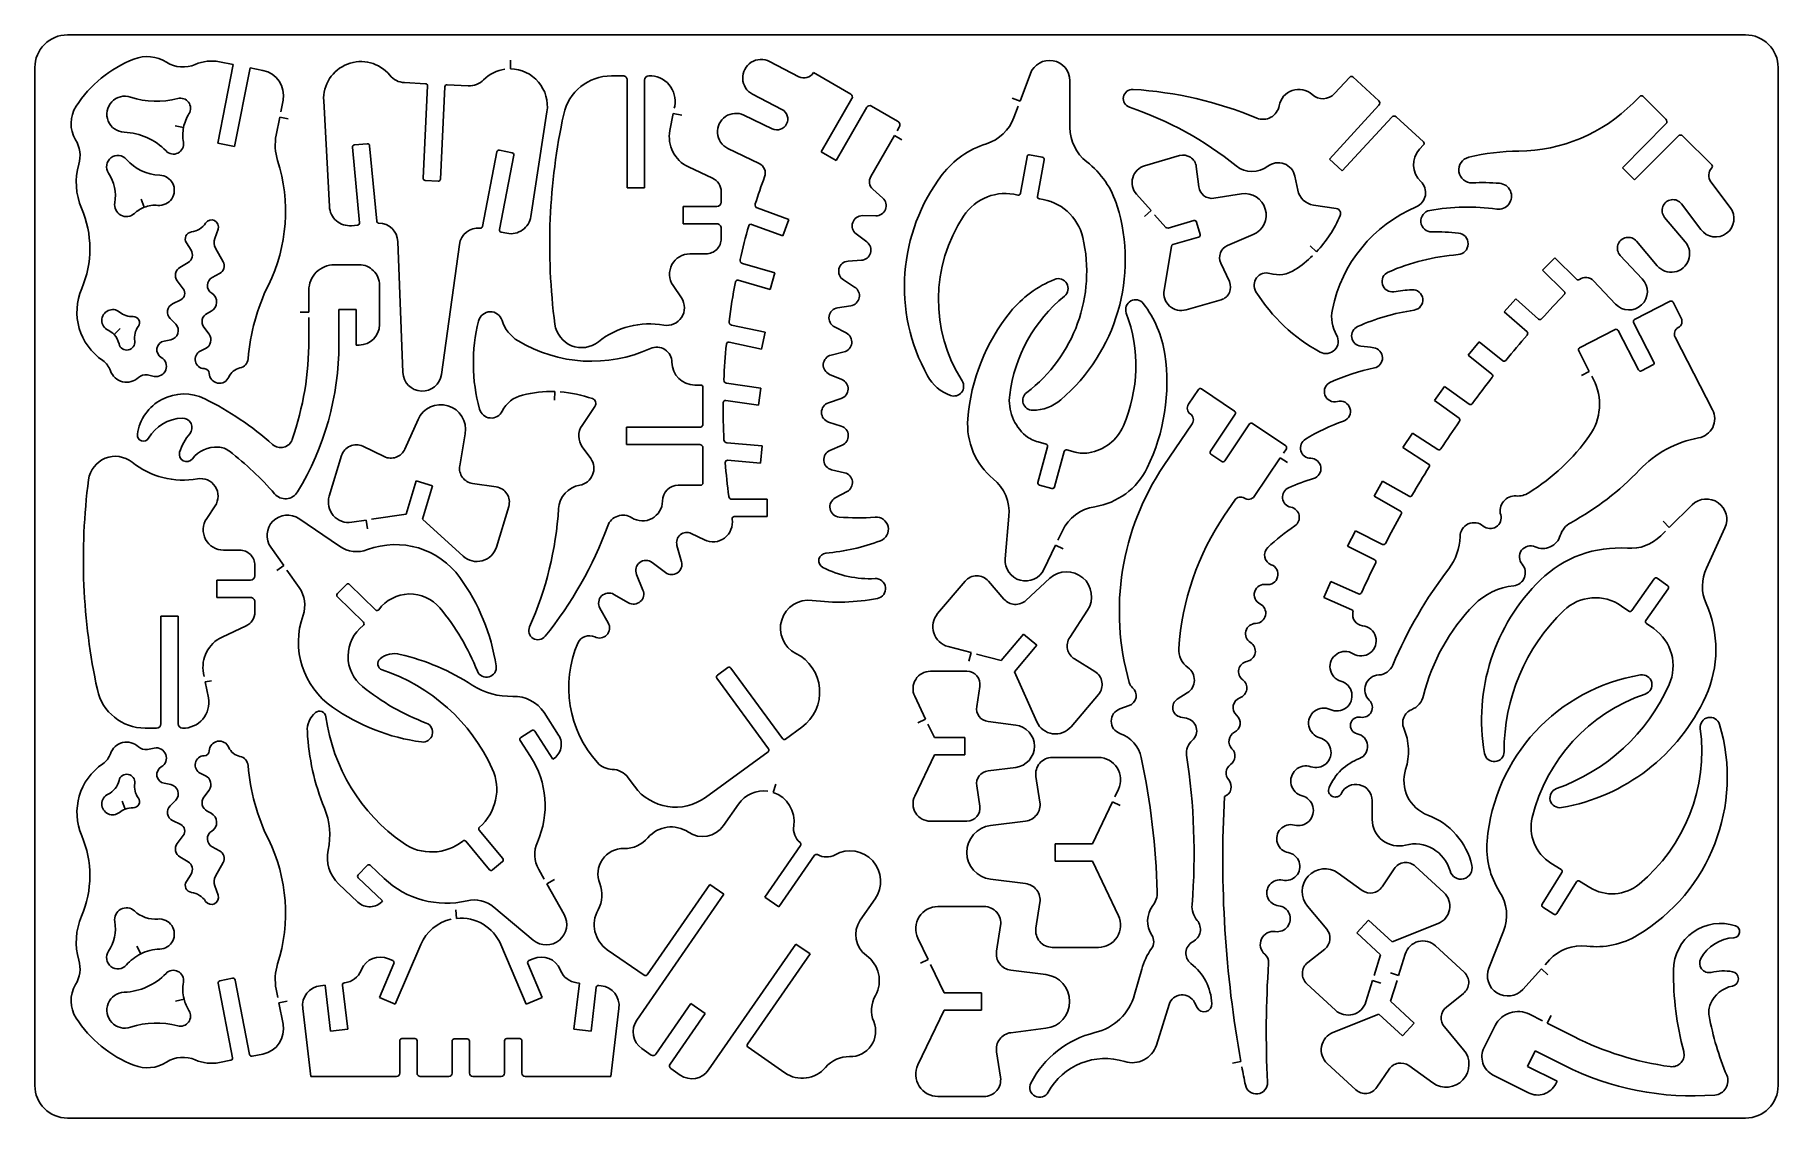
# Model space of a CAD drawing. Extents: x 0 to 25.2, y 0 to 15.6.
import ezdxf

# ---------------------------------------------------------------- set-up
doc = ezdxf.new("R2010")
doc.units = 0
doc.layers.get('0').update_dxf_attribs({"color": 1, "linetype": 'CONTINUOUS'})
doc.layers.add('100', color=11, linetype='CONTINUOUS')

msp = doc.modelspace()

# ---------------------------------------------------------------- linework, layer by layer
at = {"color": 1, "linetype": 'CONTINUOUS'}
for p, q in [((24.71752, 15.644), (0.46932, 15.644)), ((0, 15.17468), (0, 0.46932)), ((2.863634, 15.216293), (2.641177, 14.080069)), ((2.665581, 15.25509), (2.863634, 15.216293)), ((2.886631, 14.032042), (3.108932, 15.168266)), ((3.108932, 15.168266), (3.294939, 15.131815)), ((6.871314, 15.27793), (6.870219, 15.152778)), ((10.615706, 15.259158), (11.039501, 15.038577)), ((25.18684, 0.46932), (25.18684, 15.17468)), ((5.341018, 14.9541), (5.645294, 14.939238)), ((5.674861, 14.906385), (5.609469, 13.573047)), ((5.859304, 13.560845), (5.924696, 14.894183)), ((5.957548, 14.923907), (6.261667, 14.908888)), ((8.330274, 15.052813), (8.496882, 15.052813)), ((8.559458, 14.990237), (8.559458, 13.434441)), ((8.809449, 13.434441), (8.809449, 14.990081)), ((11.24741, 15.099119), (11.788067, 14.787647)), ((14.234945, 14.687213), (14.383876, 15.08504)), ((14.953317, 14.982415), (14.954569, 14.304561)), ((18.778432, 14.795626), (18.998543, 15.035136)), ((19.042815, 15.037013), (19.416863, 14.693001)), ((3.585135, 14.700197), (3.55244, 14.53265)), ((4.255012, 13.165678), (4.172724, 14.690185)), ((9.243883, 14.614938), (9.238095, 14.584901)), ((10.793891, 14.566754), (10.370095, 14.787491)), ((11.805275, 14.723507), (11.361299, 13.952884)), ((12.086085, 14.616033), (12.465609, 14.39733)), ((14.117771, 14.731173), (14.234945, 14.687213)), ((14.146243, 14.45005), (14.207568, 14.613999)), ((19.419679, 14.626671), (18.703966, 13.848382)), ((23.090231, 14.659054), (23.187224, 14.755421)), ((23.23134, 14.756672), (23.564401, 14.425958)), ((3.537421, 14.455838), (3.486422, 14.195678)), ((3.660227, 14.431746), (3.537421, 14.455838)), ((7.398517, 14.531868), (7.167299, 13.022691)), ((9.223233, 14.508089), (9.175362, 14.261696)), ((9.346038, 14.484154), (9.223233, 14.508089)), ((10.243065, 14.484623), (10.653877, 14.287039)), ((11.577968, 13.828044), (12.021945, 14.598668)), ((18.888253, 13.678957), (19.603966, 14.457246)), ((19.670296, 14.460062), (20.062648, 14.099311)), ((23.566122, 14.357281), (22.939579, 13.723699)), ((2.026211, 14.332563), (2.14886, 14.308159)), ((12.419459, 14.191767), (12.077324, 13.598078)), ((12.527872, 14.129348), (12.419459, 14.191767)), ((12.488605, 14.311757), (12.458569, 14.259662)), ((23.113697, 13.55052), (23.742117, 14.183163)), ((23.808604, 14.18332), (24.227081, 13.767659)), ((2.641177, 14.080069), (2.886631, 14.032042)), ((4.587603, 14.020466), (4.689915, 12.930705)), ((4.802395, 14.072091), (4.615762, 14.05457)), ((4.938967, 12.952763), (4.836499, 14.043932)), ((6.674669, 13.953666), (6.465665, 12.877828)), ((6.895406, 13.942715), (6.711276, 13.978383)), ((6.711432, 12.831365), (6.920123, 13.905952)), ((10.464115, 13.787996), (10.012473, 14.005291)), ((11.361299, 13.952884), (11.577968, 13.828044)), ((14.334597, 13.884832), (14.239325, 13.356065)), ((14.555647, 13.876697), (14.370891, 13.910019)), ((16.034161, 13.754048), (16.540088, 13.899694)), ((20.064525, 14.055039), (20.006329, 13.991681)), ((9.441936, 13.738561), (9.78892, 13.576802)), ((14.485718, 13.311636), (14.58099, 13.840403)), ((16.780224, 13.74169), (16.817456, 13.448677)), ((18.247005, 13.399712), (18.205079, 13.602458)), ((18.703966, 13.848382), (18.888253, 13.678957)), ((22.939579, 13.723699), (23.113697, 13.55052)), ((5.639193, 13.540351), (5.826451, 13.531121)), ((8.559458, 13.434441), (8.809449, 13.434441)), ((9.916419, 13.376872), (9.916419, 13.227471)), ((12.106735, 13.415043), (12.249878, 13.287075)), ((24.216286, 13.522361), (24.494906, 13.152067)), ((1.534051, 13.270805), (1.579418, 13.154101)), ((9.853843, 13.164895), (9.364811, 13.164895)), ((9.364811, 13.164895), (9.364811, 12.914904)), ((10.892604, 12.977167), (10.43752, 13.143932)), ((16.126774, 13.105448), (15.915267, 13.344019)), ((16.033223, 13.022378), (16.126774, 13.105448)), ((17.034595, 13.285511), (17.433048, 13.348243)), ((18.801898, 13.137831), (18.471966, 13.186953)), ((24.069858, 12.832304), (23.791239, 13.202597)), ((4.661756, 12.896601), (4.576339, 12.888622)), ((9.364811, 12.914904), (9.853843, 12.914904)), ((9.916419, 12.852328), (9.916419, 12.702928)), ((10.354764, 12.907864), (10.806562, 12.742351)), ((10.806562, 12.742351), (10.892604, 12.977167)), ((12.1496, 13.030357), (11.957648, 13.033173)), ((16.340784, 12.864374), (16.178712, 13.04694)), ((16.745025, 12.962149), (16.372854, 12.854988)), ((16.835603, 12.760341), (16.783665, 12.940717)), ((23.546723, 13.007673), (23.845523, 12.653337)), ((2.189065, 12.640665), (2.256647, 12.533034)), ((2.599251, 12.702302), (2.647121, 12.83731)), ((5.318021, 10.767452), (5.243712, 12.661471)), ((6.134012, 12.617825), (5.874478, 10.740075)), ((6.820471, 12.778332), (6.73615, 12.794758)), ((11.866913, 12.768633), (12.020224, 12.653024)), ((16.442, 12.614539), (16.814171, 12.721544)), ((17.602159, 12.760341), (17.231553, 12.601711)), ((18.424252, 12.596549), (18.515143, 12.510507)), ((23.438936, 12.310576), (23.140135, 12.664757)), ((2.21347, 12.355631), (2.095827, 12.286328)), ((2.720492, 12.367834), (2.610671, 12.564635)), ((9.695838, 12.482191), (9.46462, 12.482191)), ((10.692048, 12.205136), (10.221633, 12.342177)), ((11.941847, 12.388796), (11.750208, 12.375656)), ((16.314502, 11.957022), (16.419786, 12.589509)), ((17.134247, 12.347966), (17.258461, 12.08014)), ((21.960109, 12.423995), (21.784426, 12.245654)), ((22.27424, 12.114088), (21.960109, 12.423995)), ((22.906727, 12.456535), (23.22477, 12.119407)), ((2.05703, 12.092968), (2.144636, 11.975638)), ((2.562174, 12.140057), (2.669492, 12.196532)), ((4.326661, 12.324187), (4.684283, 12.324187)), ((10.160778, 12.099382), (10.62212, 11.965001)), ((10.62212, 11.965001), (10.692048, 12.205136)), ((11.682001, 12.104389), (11.844385, 12.002077)), ((21.784426, 12.245654), (22.096837, 11.937624)), ((22.837893, 11.754432), (22.519851, 12.09156)), ((3.958871, 11.64117), (3.958871, 11.956396)), ((4.978547, 12.029923), (4.978547, 11.459074)), ((9.220574, 12.023509), (9.341345, 11.844542)), ((2.107403, 11.818573), (1.990073, 11.759908)), ((2.488335, 11.622397), (2.545592, 11.652433)), ((3.833719, 11.64117), (3.958871, 11.64117)), ((4.643296, 11.67981), (4.393148, 11.67981)), ((4.393148, 11.67981), (4.393148, 11.181236)), ((4.643296, 11.164966), (4.643296, 11.67981)), ((11.78838, 11.732218), (11.598618, 11.70312)), ((17.139097, 11.818573), (16.63317, 11.672927)), ((21.397237, 11.832339), (21.230942, 11.645237)), ((21.230942, 11.645237), (21.55884, 11.353633)), ((21.725292, 11.540735), (21.397237, 11.832339)), ((23.11182, 11.532131), (23.626351, 11.796984)), ((23.66859, 11.78353), (23.786702, 11.554033)), ((1.234468, 11.402129), (1.143733, 11.316087)), ((1.954405, 11.546054), (2.034659, 11.464236)), ((2.516337, 11.319373), (2.441872, 11.420746)), ((3.958871, 11.238024), (3.958871, 11.56295)), ((10.55047, 11.350817), (10.065662, 11.453755)), ((10.498376, 11.106145), (10.55047, 11.350817)), ((11.55325, 11.427003), (11.72377, 11.338771)), ((22.318825, 11.123979), (22.833513, 11.388988)), ((22.875752, 11.375378), (23.169233, 10.805154)), ((23.391847, 10.919668), (23.09821, 11.489892)), ((1.965356, 11.241466), (1.866329, 11.222223)), ((2.390403, 11.075796), (2.465338, 11.112403)), ((4.684283, 11.164966), (4.643296, 11.164966)), ((10.029056, 11.205954), (10.498376, 11.106145)), ((20.865654, 11.212368), (20.709371, 11.016974)), ((21.208258, 10.938128), (20.865654, 11.212368)), ((23.698939, 11.280106), (24.239439, 10.229924)), ((11.690448, 11.065158), (11.503815, 11.020103)), ((20.709371, 11.016974), (21.051818, 10.742735)), ((22.458996, 10.783409), (22.305372, 11.081897)), ((23.211316, 10.791544), (23.378237, 10.877586)), ((1.725377, 10.712542), (1.625724, 10.732097)), ((9.535018, 10.58739), (9.620904, 10.58739)), ((10.490866, 10.544212), (9.995108, 10.614141)), ((11.481757, 10.741327), (11.659004, 10.667487)), ((22.347767, 10.726152), (22.458996, 10.783409)), ((22.519225, 10.666549), (22.49482, 10.713793)), ((7.507556, 10.366966), (7.510841, 10.492118)), ((9.652192, 10.556102), (9.652192, 10.023737)), ((9.981341, 10.363524), (10.45598, 10.296724)), ((10.45598, 10.296724), (10.490866, 10.544212)), ((11.648679, 10.392153), (11.466426, 10.331767)), ((16.666648, 10.310178), (16.811355, 10.524032)), ((16.854689, 10.532323), (17.334178, 10.208179)), ((20.366924, 10.565801), (20.220809, 10.362586)), ((20.220809, 10.362586), (20.577023, 10.106337)), ((20.723137, 10.309709), (20.366924, 10.565801)), ((5.345085, 9.662047), (5.536412, 10.091319)), ((7.905539, 10.003399), (8.092485, 10.27936)), ((17.342626, 10.164689), (16.983283, 9.633419)), ((6.218646, 9.884036), (6.138862, 9.420817)), ((9.60526, 9.976805), (8.548977, 9.976805)), ((8.548977, 9.976805), (8.548977, 9.726657)), ((11.467834, 10.052052), (11.650556, 9.993231)), ((16.312781, 9.423789), (16.721246, 10.027804)), ((17.190722, 9.493092), (17.549909, 10.024519)), ((17.593399, 10.03281), (18.072887, 9.70851)), ((19.90214, 9.894361), (19.76682, 9.683792)), ((20.271182, 9.656885), (19.90214, 9.894361)), ((4.737629, 9.702409), (5.047849, 9.553009)), ((8.030535, 9.526101), (7.909763, 9.693961)), ((8.548977, 9.726657), (9.60526, 9.726657)), ((9.652192, 9.679725), (9.652192, 9.172077)), ((10.506354, 9.709449), (9.997768, 9.752157)), ((10.485391, 9.46024), (10.506354, 9.709449)), ((11.663384, 9.718053), (11.48692, 9.642492)), ((14.631677, 9.694274), (14.491663, 9.181151)), ((14.493384, 9.764515), (14.609775, 9.732758)), ((14.73305, 9.115289), (14.87322, 9.628413)), ((14.911548, 9.650314), (15.027939, 9.618557)), ((16.991731, 9.589928), (17.147232, 9.484801)), ((18.081335, 9.665176), (18.038314, 9.601661)), ((19.76682, 9.683792), (20.135862, 9.446473)), ((4.252509, 8.980751), (4.43085, 9.567714)), ((10.008875, 9.500288), (10.485391, 9.46024)), ((11.511637, 9.364029), (11.698583, 9.320695)), ((17.994511, 9.536739), (17.617491, 8.979343)), ((18.098074, 9.466654), (17.994511, 9.536739)), ((5.508252, 9.202427), (5.362607, 8.723094)), ((5.747449, 9.129682), (5.508252, 9.202427)), ((5.601804, 8.65035), (5.747449, 9.129682)), ((6.325182, 9.164881), (6.665908, 9.116385)), ((9.620904, 9.140789), (9.295821, 9.140789)), ((14.513565, 9.142823), (14.694722, 9.093388)), ((19.472713, 9.199767), (19.348343, 8.982472)), ((19.853644, 8.98169), (19.472713, 9.199767)), ((2.603787, 8.840424), (2.483016, 8.661301)), ((6.845971, 8.833854), (6.667629, 8.246891)), ((10.58035, 8.936479), (10.072546, 8.936479)), ((10.58035, 8.686487), (10.58035, 8.936479)), ((11.734408, 9.047395), (11.564827, 8.957442)), ((17.335116, 8.924746), (17.189627, 8.709797)), ((19.348343, 8.982472), (19.729274, 8.764551)), ((23.614462, 8.530517), (23.945176, 8.856538)), ((3.814633, 8.658015), (4.403473, 8.257998)), ((4.78722, 8.635957), (4.57806, 8.604356)), ((4.805993, 8.512213), (4.78722, 8.635957)), ((5.362607, 8.723094), (4.864502, 8.64769)), ((6.187671, 8.115169), (5.601804, 8.65035)), ((10.104929, 8.686487), (10.58035, 8.686487)), ((14.01984, 8.076528), (14.073342, 8.692901)), ((23.526542, 8.619688), (23.614462, 8.530517)), ((9.483706, 8.442441), (9.672842, 8.350141)), ((14.845217, 8.482177), (14.779669, 8.345135)), ((19.079735, 8.483898), (18.966786, 8.260501)), ((19.471305, 8.285845), (19.079735, 8.483898)), ((23.490874, 8.408806), (23.558769, 8.475606)), ((24.418563, 8.52379), (24.151051, 7.944649)), ((2.727062, 8.202619), (2.95828, 8.202619)), ((3.596712, 7.978753), (3.408828, 8.24517)), ((9.342597, 8.035697), (9.277361, 8.270826)), ((14.745878, 8.274581), (14.578174, 7.924155)), ((14.858671, 8.220453), (14.745878, 8.274581)), ((18.966786, 8.260501), (19.358355, 8.062448)), ((3.178861, 7.982038), (3.178861, 7.832638)), ((3.4944, 7.906634), (3.596712, 7.978753)), ((3.819013, 7.66337), (3.641767, 7.914769)), ((8.786296, 7.625981), (8.693058, 7.851567)), ((8.917393, 8.025372), (9.112474, 7.878788)), ((3.116285, 7.770062), (2.627253, 7.770062)), ((2.627253, 7.770062), (2.627253, 7.520071)), ((4.501874, 7.708112), (4.370464, 7.574512)), ((4.922228, 7.338913), (4.546146, 7.708581)), ((8.365473, 7.56403), (8.576979, 7.44232)), ((13.043498, 7.285567), (13.440543, 7.753949)), ((13.77595, 7.755826), (14.001536, 7.495353)), ((14.318015, 7.477363), (14.664373, 7.795718)), ((18.724304, 7.74863), (18.62293, 7.519758)), ((19.125572, 7.57107), (18.724304, 7.74863)), ((23.395133, 7.788522), (23.07271, 7.32984)), ((23.27749, 7.185915), (23.599913, 7.644597)), ((23.592404, 7.688244), (23.438779, 7.796187)), ((2.627253, 7.520071), (3.116285, 7.520071)), ((3.178861, 7.457495), (3.178861, 7.308095)), ((4.370777, 7.530239), (4.746859, 7.160572)), ((8.283811, 7.151811), (8.163821, 7.364413)), ((15.208784, 7.33422), (14.951284, 6.940461)), ((18.62293, 7.519758), (19.026546, 7.341103)), ((23.02922, 7.322331), (22.924718, 7.395701)), ((1.8219, 7.250212), (1.8219, 5.694572)), ((2.071891, 7.250212), (1.8219, 7.250212)), ((2.071891, 5.694885), (2.071891, 7.250212)), ((3.051362, 7.108008), (2.704378, 6.946249)), ((23.389501, 7.069054), (23.285155, 7.142425)), ((13.527836, 6.72207), (13.193055, 6.810459)), ((14.285319, 6.990365), (13.961018, 6.607869)), ((14.151875, 6.445954), (14.476175, 6.82845)), ((14.476175, 6.82845), (14.285319, 6.990365)), ((13.495922, 6.601142), (13.527836, 6.72207)), ((13.961018, 6.607869), (13.603553, 6.702202)), ((15.020899, 6.631179), (15.314694, 6.451273)), ((2.437805, 6.42327), (2.446722, 6.376651)), ((2.46174, 6.299839), (2.506325, 6.069872)), ((9.855251, 6.352716), (10.599123, 5.333978)), ((10.013568, 6.506965), (9.862134, 6.396362)), ((10.801087, 5.481501), (10.057215, 6.500238)), ((12.939465, 6.453932), (13.465886, 6.453932)), ((14.477427, 5.72148), (14.151875, 6.445954)), ((12.869849, 5.761372), (12.711689, 6.092869)), ((13.652988, 6.235542), (13.607621, 5.943781)), ((15.367727, 6.120089), (14.970682, 5.651708)), ((16.650535, 6.141991), (16.505828, 6.049691)), ((7.356747, 5.855549), (7.566533, 5.532344)), ((15.676852, 5.910616), (15.810609, 5.957548)), ((1.759324, 5.631996), (1.592716, 5.631996)), ((7.178249, 5.5993), (7.021027, 5.497145)), ((7.484559, 5.184734), (7.221583, 5.590071)), ((11.082522, 5.648266), (10.84489, 5.474774)), ((12.7569, 5.707401), (12.869849, 5.761372)), ((12.996409, 5.496207), (12.903641, 5.690661)), ((13.771257, 5.726956), (14.17143, 5.676895)), ((16.554011, 5.792035), (16.639271, 5.774983)), ((1.625724, 5.325374), (1.725377, 5.344773)), ((7.011797, 5.453968), (7.162449, 5.221654)), ((10.592396, 5.290331), (9.690206, 4.631563)), ((13.434754, 5.496207), (12.996409, 5.496207)), ((13.434754, 5.245903), (13.434754, 5.496207)), ((12.711689, 4.649397), (12.996409, 5.245903)), ((12.996409, 5.245903), (13.434754, 5.245903)), ((14.17143, 5.065214), (13.771257, 5.015154)), ((14.700354, 5.209139), (15.367101, 5.208983)), ((1.866329, 4.835091), (1.965356, 4.815849)), ((2.465338, 4.945068), (2.390403, 4.981675)), ((8.662396, 4.791757), (8.571973, 4.915658)), ((10.707849, 4.821481), (10.668113, 4.702899)), ((13.607621, 4.798328), (13.652832, 4.506567)), ((14.520604, 4.562885), (14.463347, 4.932553)), ((1.259186, 4.579155), (1.30424, 4.462295)), ((2.034659, 4.593235), (1.954405, 4.511417)), ((2.441872, 4.636725), (2.516337, 4.738098)), ((9.949897, 4.224975), (10.165158, 4.535665)), ((15.56797, 4.568204), (15.279025, 3.962625)), ((15.68092, 4.514233), (15.56797, 4.568204)), ((15.655577, 4.751552), (15.601761, 4.638759)), ((19.321748, 4.313051), (19.321279, 4.585256)), ((1.990073, 4.297563), (2.107403, 4.238898)), ((2.545592, 4.405038), (2.488335, 4.435074)), ((13.465729, 4.288333), (12.939465, 4.288333)), ((13.806612, 4.224975), (14.313321, 4.288333)), ((2.144636, 4.081832), (2.05703, 3.964346)), ((6.760867, 3.747833), (6.419672, 4.157706)), ((2.669492, 3.860939), (2.562174, 3.917414)), ((6.227407, 3.997668), (6.568603, 3.587795)), ((11.06109, 3.938377), (10.546403, 3.192158)), ((10.750244, 3.050893), (11.266183, 3.79586)), ((15.279025, 3.962625), (14.73962, 3.962625)), ((14.73962, 3.962625), (14.73962, 3.712321)), ((2.095827, 3.771143), (2.21347, 3.70184)), ((2.610671, 3.492836), (2.720492, 3.689637)), ((4.800987, 3.649589), (4.672081, 3.513486)), ((5.046285, 3.460453), (4.84526, 3.65084)), ((6.612719, 3.583728), (6.7568, 3.703717)), ((7.279779, 3.589672), (7.358155, 3.451066)), ((14.73962, 3.712321), (15.278869, 3.712321)), ((15.278869, 3.712321), (15.65542, 2.923394)), ((18.829275, 3.538516), (19.179231, 3.288369)), ((19.464265, 3.339994), (19.63979, 3.601562)), ((19.944379, 3.637386), (20.357068, 3.256768)), ((22.062733, 3.546964), (21.776448, 3.088751)), ((21.903634, 3.683223), (22.052877, 3.590142)), ((2.256647, 3.524437), (2.189065, 3.416806)), ((2.647121, 3.220161), (2.599251, 3.355169)), ((4.667387, 3.11957), (4.387673, 3.384423)), ((4.673332, 3.469213), (5.024227, 3.136935)), ((7.505522, 3.444496), (7.39664, 3.383015)), ((7.39664, 3.383015), (7.646631, 2.940446)), ((9.749967, 3.375037), (8.846526, 2.07064)), ((9.955529, 3.232676), (9.749967, 3.375037)), ((14.313321, 3.38677), (13.806456, 3.450128)), ((21.988737, 2.95609), (22.275022, 3.414459)), ((22.3182, 3.424315), (22.467287, 3.331233)), ((7.201715, 2.570153), (6.629771, 3.048703)), ((8.696343, 1.41453), (9.955529, 3.232676)), ((10.546403, 3.192158), (10.750244, 3.050893)), ((12.14037, 3.167597), (11.924952, 2.856907)), ((13.047878, 3.056055), (13.714625, 3.056055)), ((14.463191, 2.742393), (14.520604, 3.112061)), ((18.664544, 2.730191), (18.386863, 3.058715)), ((21.78646, 3.045574), (21.945716, 2.946078)), ((6.081761, 3.009749), (6.093807, 2.885223)), ((13.951632, 2.779469), (13.894219, 2.409802)), ((19.270592, 2.857846), (19.100855, 2.673872)), ((19.611318, 2.543558), (19.270592, 2.857846)), ((20.274624, 2.80888), (19.611318, 2.543558)), ((12.906769, 2.289812), (12.759403, 2.598625)), ((19.100855, 2.673872), (19.441581, 2.359585)), ((21.00692, 2.166381), (21.218739, 2.699529)), ((1.473352, 2.483329), (1.529045, 2.371318)), ((5.106984, 2.302797), (5.171437, 2.275263)), ((5.207888, 1.643559), (5.575678, 2.506012)), ((6.732552, 2.506012), (7.100342, 1.643559)), ((7.136793, 2.275263), (7.201246, 2.302797)), ((8.802879, 2.062661), (8.270826, 2.431234)), ((10.994134, 2.513365), (9.734792, 0.695219)), ((10.296099, 1.066451), (11.199696, 2.370848)), ((11.199696, 2.370848), (10.994134, 2.513365)), ((12.79382, 2.235997), (12.906769, 2.289812)), ((15.366945, 2.465964), (14.700197, 2.465964)), ((18.389522, 2.245853), (18.635915, 2.441872)), ((19.441581, 2.359585), (19.349438, 2.061097)), ((19.703774, 2.061253), (19.79889, 2.369284)), ((20.238643, 2.487709), (20.651332, 2.10709)), ((21.883766, 2.28418), (21.819156, 2.213157)), ((2.855812, 2.019328), (2.671839, 1.983346)), ((4.714007, 2.131339), (4.721046, 2.147608)), ((5.18802, 2.234276), (4.977921, 1.741647)), ((7.330309, 1.741647), (7.12021, 2.234276)), ((7.587184, 2.147608), (7.594223, 2.131339)), ((13.135954, 1.809541), (12.940404, 2.219258)), ((14.101502, 2.135093), (14.608367, 2.071891)), ((15.887421, 1.78326), (15.991297, 2.151989)), ((19.584098, 2.098173), (19.703774, 2.061253)), ((21.766592, 2.155274), (21.497672, 1.859759)), ((21.859048, 2.071109), (21.766592, 2.155274)), ((2.647121, 1.946583), (2.857533, 0.87184)), ((3.102987, 0.919867), (2.892576, 1.99461)), ((3.486422, 1.861792), (3.509575, 1.743367)), ((4.126418, 1.912635), (4.192905, 1.920614)), ((4.192905, 1.920614), (4.272533, 1.253867)), ((4.520803, 1.28359), (4.44493, 1.919049)), ((4.472307, 1.953936), (4.478251, 1.954561)), ((7.867055, 1.950181), (7.787427, 1.28359)), ((7.829978, 1.954561), (7.867055, 1.950181)), ((8.035697, 1.253867), (8.11157, 1.889482)), ((8.1463, 1.916859), (8.181812, 1.912635)), ((13.675203, 1.809541), (13.135954, 1.809541)), ((13.675203, 1.559237), (13.675203, 1.809541)), ((18.790947, 1.558768), (18.378258, 1.939387)), ((19.326285, 1.986475), (19.2307, 1.677193)), ((19.445961, 1.949555), (19.326285, 1.986475)), ((19.588009, 1.686736), (19.680621, 1.986475)), ((20.640224, 1.800624), (20.393675, 1.604449)), ((2.034189, 1.689083), (2.155587, 1.719588)), ((3.647399, 1.690647), (3.524593, 1.666712)), ((3.524593, 1.666712), (3.585135, 1.357117)), ((3.986717, 0.601981), (3.869231, 1.585519)), ((4.977921, 1.741647), (5.207888, 1.643559)), ((7.100342, 1.643559), (7.330309, 1.741647)), ((8.438999, 1.585519), (8.321513, 0.601981)), ((9.478387, 1.653884), (8.97199, 0.92284)), ((9.177553, 0.780479), (9.683949, 1.511523)), ((9.683949, 1.511523), (9.478387, 1.653884)), ((12.759246, 0.770311), (13.135797, 1.559237)), ((13.135797, 1.559237), (13.675203, 1.559237)), ((16.386934, 1.64043), (16.203429, 1.055501)), ((16.793834, 1.596627), (16.75488, 1.672031)), ((19.928735, 1.372448), (19.588009, 1.686736)), ((4.272533, 1.253867), (4.520803, 1.28359)), ((7.787427, 1.28359), (8.035697, 1.253867)), ((14.608211, 1.296888), (14.101502, 1.233686)), ((18.755122, 1.23744), (19.418271, 1.502763)), ((19.418271, 1.502763), (19.759154, 1.188475)), ((19.759154, 1.188475), (19.928735, 1.372448)), ((20.365203, 1.31613), (20.642727, 0.987606)), ((20.938242, 1.018112), (21.099532, 1.337718)), ((21.594039, 1.500572), (21.780985, 1.406239)), ((21.907232, 1.482738), (21.850913, 1.37104)), ((21.850913, 1.37104), (22.236069, 1.176742)), ((5.271872, 1.118233), (5.271872, 0.648913)), ((5.490888, 1.149521), (5.30316, 1.149521)), ((5.522176, 0.648913), (5.522176, 1.118233)), ((6.029041, 1.112445), (6.029041, 0.648913)), ((6.247901, 1.143733), (6.060329, 1.143733)), ((6.279189, 0.648913), (6.279189, 1.112445)), ((6.786211, 1.118233), (6.786211, 0.648913)), ((7.005227, 1.149521), (6.817499, 1.149521)), ((7.036515, 0.648913), (7.036515, 1.118233)), ((10.836129, 0.654389), (10.304077, 1.022961)), ((2.832816, 0.835077), (2.665581, 0.802381)), ((3.294939, 0.925655), (3.139751, 0.89515)), ((8.906599, 0.91095), (8.770652, 1.005127)), ((13.894219, 0.958977), (13.951476, 0.589309)), ((17.301795, 0.793307), (17.424913, 0.815678)), ((19.085367, 0.408934), (18.672522, 0.789553)), ((20.200315, 0.507961), (19.850515, 0.758108)), ((21.67836, 0.971023), (21.565567, 0.747627)), ((22.090892, 0.762958), (21.67836, 0.971023)), ((5.22494, 0.601981), (3.986717, 0.601981)), ((5.982109, 0.601981), (5.569108, 0.601981)), ((6.739279, 0.601981), (6.326121, 0.601981)), ((8.321513, 0.601981), (7.083447, 0.601981)), ((9.325388, 0.62091), (9.189442, 0.715087)), ((19.565481, 0.706327), (19.389799, 0.444915)), ((21.578708, 0.365131), (21.068557, 0.622475)), ((21.565567, 0.747627), (21.992805, 0.532052)), ((21.992805, 0.532052), (21.974345, 0.495445)), ((13.714469, 0.31288), (13.047722, 0.31288)), ((0.46932, 0), (12.20232, 0)), ((12.20232, 0), (24.71752, 0))]:
    msp.add_line(p, q, dxfattribs=at)
for centre, radius, start, end in [((0.46932, 15.17468), 0.46932, 90.000003, 180.000005), ((24.71752, 15.17468), 0.46932, 0, 90.000003), ((2.076492, 13.651856), 1.765269, 111.438935, 147.04523), ((1.622378, 14.808004), 0.523135, 57.486526, 111.426852), ((2.140633, 15.62138), 0.441317, 237.507534, 293.582404), ((2.552558, 14.677677), 0.588371, 78.924926, 113.58035), ((3.224203, 14.770891), 0.36779, 348.918083, 78.911361), ((4.71118, 14.719417), 0.539249, 39.361861, 183.107454), ((6.865499, 14.613535), 0.539249, 97.817011, 135.010068), ((6.865491, 14.61355), 0.539249, 351.287612, 89.497587), ((10.4929, 15.023403), 0.265961, 62.484879, 242.500457), ((14.659211, 14.98165), 0.294107, 0.149076, 159.418582), ((5.355652, 15.247999), 0.294264, 219.350528, 267.149517), ((5.643614, 14.907995), 0.031288, 357.051308, 86.923112), ((5.955947, 14.89266), 0.031288, 87.065972, 177.209217), ((6.276002, 15.202803), 0.294264, 267.207792, 315.012969), ((8.330195, 14.3468), 0.706014, 89.993589, 167.705282), ((8.496882, 14.990237), 0.062576, 0, 90.000003), ((8.872025, 14.990119), 0.062576, 92.005749, 180.035099), ((8.882846, 14.685097), 0.36779, 349.002996, 92.027373), ((11.111886, 15.177264), 0.15644, 242.438794, 330.031954), ((19.021615, 15.014002), 0.031288, 47.344611, 137.511488), ((0.97646, 14.364994), 0.454302, 147.04549, 211.360491), ((1.300329, 14.498703), 0.260018, 71.477841, 267.862315), ((1.756905, 15.860987), 1.176742, 251.469725, 285.107505), ((2.10201, 14.582966), 0.147054, 328.035353, 105.141255), ((11.764636, 14.746983), 0.046932, 329.98652, 60.05019), ((12.062677, 14.575355), 0.046932, 60.081636, 150.215654), ((15.85841, 14.724074), 0.132505, 86.450326, 251.371425), ((15.529598, 9.330337), 5.536255, 67.429014, 86.510001), ((17.74495, 14.660113), 0.235599, 247.441197, 350.028726), ((18.260517, 14.569623), 0.28785, 47.687988, 170.058528), ((18.609703, 14.953258), 0.230905, 227.695735, 316.947333), ((19.385125, 14.658429), 0.046932, 317.414983, 47.446824), ((21.425342, 16.312739), 2.3466, 270.341292, 315.193423), ((23.209911, 14.733875), 0.031288, 46.772514, 136.477439), ((2.726001, 14.193756), 0.588371, 148.049213, 168.788031), ((16.264222, 12.618088), 8.826188, 167.707946, 187.505659), ((10.127769, 14.244957), 0.265957, 64.309168, 244.309173), ((10.721772, 14.427992), 0.156452, 244.280486, 62.537772), ((12.43443, 14.343074), 0.062576, 329.968952, 60.115418), ((13.560151, 14.669301), 0.62576, 287.374089, 339.489717), ((14.216188, 9.860751), 5.000605, 51.083736, 71.34067), ((19.638538, 14.425507), 0.046932, 47.414992, 137.44682), ((23.533291, 14.390819), 0.046932, 314.389755, 48.480963), ((0.211759, 13.898769), 0.441317, 343.756509, 31.379586), ((1.257766, 13.356833), 0.882634, 43.77209, 87.866169), ((2.726043, 14.193965), 0.588371, 168.808713, 189.767339), ((4.208258, 14.054145), 0.735581, 168.906494, 197.670866), ((9.643433, 14.170724), 0.476829, 169.001365, 245.002628), ((15.580328, 14.305673), 0.62576, 180.10187, 232.211515), ((23.775438, 14.150113), 0.046932, 45.035184, 135.23444), ((1.199146, 13.738844), 0.163636, 40.634674, 214.191427), ((2.001281, 14.069184), 0.147054, 223.783198, 9.774486), ((4.618751, 14.023425), 0.031288, 95.481134, 185.4267), ((4.805354, 14.040943), 0.031288, 5.481135, 95.426704), ((6.705375, 13.947657), 0.031288, 79.128028, 168.92749), ((6.889426, 13.912004), 0.031288, 348.846858, 78.982218), ((14.130125, 12.846845), 1.283747, 107.363682, 142.5655), ((14.365378, 13.879221), 0.031288, 79.850628, 169.668005), ((14.550187, 13.845889), 0.031288, 349.901329, 79.950021), ((16.592447, 13.717787), 0.189292, 7.254362, 106.057367), ((20.249899, 13.76774), 0.330871, 137.404159, 226.869364), ((20.041515, 14.076239), 0.031288, 317.344604, 47.511486), ((20.760998, 13.694731), 0.187728, 103.83815, 272.530613), ((21.457975, 10.837437), 3.1288, 90.341621, 103.716177), ((1.539403, 13.511659), 0.941612, 163.738909, 203.297944), ((0.575278, 13.318963), 0.588371, 350.25139, 33.872247), ((1.823365, 14.279079), 0.661898, 220.934121, 268.288519), ((1.797183, 13.399399), 0.21799, 264.935853, 88.315316), ((1.202966, 13.096111), 2.418719, 333.823966, 17.684548), ((10.396277, 13.64703), 0.15644, 339.823604, 64.301518), ((15.222835, 12.011006), 2.65948, 142.576511, 209.039743), ((14.410491, 12.796469), 1.283747, 17.013605, 52.223398), ((16.103961, 13.511557), 0.252338, 106.058167, 221.601144), ((17.588702, 14.037971), 0.368103, 231.088085, 307.733845), ((17.964438, 13.552523), 0.245767, 11.722866, 127.748839), ((24.341349, 13.616344), 0.15644, 136.587924, 216.924308), ((24.205054, 13.745438), 0.031288, 316.385728, 45.251192), ((5.640724, 13.571602), 0.031288, 177.352118, 267.195252), ((5.828053, 13.562368), 0.031288, 267.06597, 357.209222), ((9.695838, 13.376823), 0.22058, 0.012574, 65.039978), ((19.697939, 10.230176), 9.752939, 159.829896, 162.257496), ((12.204746, 13.524672), 0.147054, 150.054489, 228.202453), ((14.02334, 12.628192), 0.725099, 75.817538, 146.551886), ((14.208524, 13.36156), 0.031288, 256.081277, 349.884227), ((17.005242, 13.472513), 0.189292, 187.233913, 278.920692), ((17.481359, 13.043866), 0.308187, 293.077215, 99.018864), ((18.511888, 13.454476), 0.270485, 191.681213, 261.512452), ((19.872682, 13.36506), 0.220893, 293.026153, 46.870913), ((20.913475, 10.38171), 3.1288, 85.442122, 92.641353), ((21.14709, 13.313513), 0.187747, 262.193969, 85.410846), ((-0.676458, 12.557362), 1.471005, 336.884355, 23.301187), ((1.322704, 13.190287), 0.17005, 170.16415, 312.974458), ((1.739176, 12.742715), 0.441317, 111.223203, 132.924798), ((1.739037, 12.742661), 0.441317, 84.942596, 111.203819), ((4.548844, 13.181599), 0.294264, 183.101485, 275.361371), ((9.853843, 13.227471), 0.062576, 270.000001, 0), ((10.453604, 13.188022), 0.046932, 162.308545, 249.958122), ((12.151927, 13.177392), 0.147054, 269.093361, 48.23387), ((14.516518, 13.306129), 0.031288, 169.863075, 263.71986), ((14.434286, 12.554225), 0.725099, 13.024028, 83.760324), ((13.094883, 12.394204), 2.65948, 310.548402, 17.007446), ((20.765128, 11.264648), 2.061253, 113.019564, 168.411496), ((18.790998, 13.064642), 0.073996, 337.086255, 81.529065), ((20.181145, 12.955079), 0.15644, 99.872775, 271.119578), ((20.696439, 10.027726), 3.1288, 82.190316, 99.977823), ((23.666243, 13.108577), 0.156409, 36.950128, 220.172418), ((24.282304, 12.992186), 0.266011, 216.964292, 36.944029), ((2.222525, 13.089702), 0.294264, 277.85633, 326.421379), ((2.55184, 12.870994), 0.10106, 340.530283, 146.379587), ((4.658767, 12.927746), 0.031288, 275.481146, 5.426704), ((4.970114, 12.955735), 0.031288, 185.450728, 270.259083), ((4.970306, 12.650833), 0.273614, 2.228184, 90.010562), ((6.405047, 12.580346), 0.273614, 84.373231, 172.127037), ((6.434948, 12.883778), 0.031288, 264.361761, 349.037748), ((6.876425, 13.067227), 0.294264, 259.038613, 351.295043), ((9.853843, 12.852328), 0.062576, 0, 90.000003), ((19.6978, 10.229455), 9.752939, 164.187366, 167.154755), ((10.344021, 12.878478), 0.031288, 69.920032, 164.084804), ((11.955329, 12.886138), 0.147054, 89.096368, 233.040481), ((15.245925, 11.82092), 2.19016, 146.559467, 212.416616), ((16.36425, 12.885069), 0.031288, 221.410008, 285.962289), ((16.753599, 12.932059), 0.031288, 16.064299, 105.905307), ((17.232571, 13.725706), 1.766833, 316.54509, 337.017025), ((2.276856, 12.695602), 0.103563, 97.829373, 212.037212), ((2.757086, 12.646088), 0.167547, 160.396324, 209.087855), ((6.742159, 12.825464), 0.031288, 169.128024, 258.927499), ((9.695838, 12.702772), 0.22058, 269.999973, 0.040635), ((11.931822, 12.535508), 0.147054, 273.909055, 53.047579), ((13.006924, 12.224013), 2.19016, 307.171256, 13.025285), ((16.450666, 12.584475), 0.031288, 106.079709, 170.742175), ((16.805555, 12.751623), 0.031288, 285.98513, 16.180652), ((17.30595, 12.427652), 0.189292, 113.142903, 204.895744), ((20.24072, 9.67038), 3.1288, 84.008199, 91.035036), ((20.551395, 12.62646), 0.15644, 274.290835, 84.156052), ((23.020615, 12.563853), 0.156418, 40.172424, 223.298651), ((23.642151, 12.481878), 0.266004, 220.129415, 40.133464), ((2.148796, 12.465328), 0.127342, 300.522286, 32.119627), ((2.611446, 12.307055), 0.124839, 297.707892, 29.133803), ((9.464618, 12.187928), 0.294264, 89.999606, 213.969077), ((10.234689, 12.387257), 0.046932, 167.125932, 253.847478), ((11.760178, 12.22894), 0.147054, 93.88722, 237.884861), ((17.232289, 13.725497), 1.766833, 303.632262, 314.019942), ((20.806055, 9.351105), 3.1288, 94.45358, 113.618906), ((2.16298, 12.172282), 0.132348, 120.490507, 216.818317), ((2.622974, 12.024441), 0.130627, 117.738746, 238.632166), ((4.326661, 11.956396), 0.36779, 90.000003, 180.000005), ((4.684283, 12.029923), 0.294264, 0, 90.000003), ((10.151922, 12.069374), 0.031288, 73.558064, 169.099324), ((15.3124, 10.660136), 1.5644, 111.736192, 141.090002), ((14.785608, 11.981002), 0.14236, 309.191271, 111.66552), ((17.792617, 12.028964), 0.176621, 73.611237, 212.095392), ((17.966535, 12.621923), 0.441317, 253.670166, 303.617345), ((19.612251, 12.081731), 0.148618, 113.707439, 278.65967), ((22.296173, 12.136401), 0.031288, 225.491387, 306.084901), ((22.406066, 11.984199), 0.15644, 43.336194, 125.779013), ((23.031253, 11.936998), 0.265935, 223.355259, 43.307607), ((1.460988, 11.644873), 0.853067, 156.878134, 235.6992), ((2.060473, 11.912644), 0.105128, 296.513975, 36.814207), ((2.477278, 11.785301), 0.1494, 297.209917, 58.662453), ((6.013844, 10.731185), 2.942011, 153.820819, 175.416484), ((9.13057, 11.702418), 0.254215, 259.838838, 33.991451), ((19.69813, 10.230785), 9.752939, 169.098381, 172.487849), ((11.766125, 11.877578), 0.147054, 278.704558, 57.846416), ((16.25663, 10.170825), 2.19016, 129.092665, 172.750019), ((16.563387, 11.915424), 0.252338, 170.511383, 286.054169), ((17.086746, 12.000482), 0.189292, 286.055262, 24.886544), ((19.764896, 13.262798), 2.50304, 212.034234, 241.483032), ((20.112695, 8.842747), 3.1288, 94.005116, 98.788967), ((19.904487, 11.8156), 0.148653, 278.411515, 93.982522), ((33.124006, 1.241976), 15.33112, 135.991471, 137.785488), ((22.074885, 11.915329), 0.031288, 315.776748, 45.442273), ((1.124804, 11.520398), 0.156763, 50.750822, 244.406408), ((1.410319, 11.869548), 0.294264, 230.71207, 272.008268), ((2.050051, 11.640003), 0.134069, 116.574745, 224.487021), ((2.55197, 11.501556), 0.136572, 117.771586, 216.278131), ((6.581339, 11.468741), 0.176464, 17.021847, 165.983309), ((11.620613, 11.557721), 0.147054, 98.602202, 242.736454), ((16.286548, 9.874428), 2.81592, 141.099673, 175.451632), ((13.715699, 10.864535), 2.19016, 336.709174, 20.362524), ((15.902384, 11.676361), 0.14236, 37.665123, 200.450274), ((14.777721, 10.806114), 1.5644, 8.371249, 37.726041), ((19.261248, 11.572896), 0.526108, 168.396552, 210.277318), ((20.383618, 8.573359), 3.1288, 98.405944, 113.98426), ((23.640768, 11.769216), 0.031288, 27.226362, 117.438355), ((0.930462, 11.11334), 0.294264, 43.550973, 64.517366), ((1.423741, 11.487288), 0.088232, 324.145615, 92.019321), ((1.733689, 11.263156), 0.294264, 144.123084, 187.903517), ((1.94031, 11.371422), 0.132348, 280.908496, 44.530146), ((4.684283, 11.45923), 0.294264, 270.000001, 359.969547), ((8.835651, 10.902948), 2.500693, 165.915909, 195.367302), ((7.252383, 11.675253), 0.525638, 197.133794, 238.992964), ((7.899378, 11.516082), 0.389066, 187.518363, 308.682367), ((8.878164, 10.293898), 1.176742, 79.8408, 128.691856), ((10.075421, 11.499661), 0.046932, 172.423058, 257.998621), ((11.656191, 11.208165), 0.147054, 283.471155, 62.641816), ((19.172338, 11.296278), 0.148618, 114.03567, 264.991396), ((21.538071, 11.330233), 0.031288, 318.921231, 48.40914), ((21.746087, 11.564113), 0.031288, 228.347089, 317.764087), ((22.847867, 11.361187), 0.031288, 26.971956, 117.307857), ((23.126011, 11.504246), 0.031288, 116.971962, 207.307853), ((23.789362, 11.326622), 0.101686, 117.288377, 207.22227), ((23.69631, 11.507457), 0.101686, 297.169674, 27.260321), ((0.930113, 11.113707), 0.294264, 13.172847, 43.452362), ((1.328542, 11.206493), 0.114827, 192.946519, 8.110418), ((1.891071, 11.096032), 0.128594, 101.093206, 240.067789), ((2.404561, 11.237147), 0.138762, 295.975784, 36.339267), ((-0.454145, 11.23795), 4.413016, 341.011647, 0.000955), ((0.274239, 11.181085), 4.118909, 328.741731, 0.002101), ((8.042562, 12.989776), 2.059376, 238.990232, 294.385716), ((8.983888, 10.913214), 0.22058, 0.498041, 114.38108), ((19.698099, 10.230307), 9.752939, 174.421284, 177.459352), ((10.022492, 11.175362), 0.031288, 77.890029, 174.390562), ((18.654414, 11.218523), 0.176621, 241.411178, 30.302366), ((18.88839, 8.031183), 3.1288, 81.627611, 85.0316), ((19.322416, 10.979591), 0.148618, 281.766641, 81.663955), ((33.121867, 1.23968), 15.33112, 138.94117, 140.735228), ((22.333204, 11.096191), 0.031288, 117.357799, 207.183762), ((0.814514, 10.697012), 0.294264, 19.286122, 55.720366), ((1.75427, 10.856729), 0.147054, 258.668908, 60.399636), ((2.448201, 10.956735), 0.132348, 115.893994, 269.291929), ((3.005644, 10.617182), 0.22058, 101.112468, 157.192651), ((2.934647, 10.977895), 0.147054, 281.168098, 355.472633), ((9.535006, 10.917948), 0.330558, 180.48809, 270.002077), ((11.538187, 10.877123), 0.147054, 103.516967, 247.434886), ((13.539476, 10.624311), 2.81592, 334.009474, 8.362995), ((19.992199, 7.771342), 3.1288, 101.793424, 114.021771), ((21.227792, 10.962569), 0.031288, 231.366183, 320.864829), ((23.363983, 10.905438), 0.031288, 297.10282, 27.052684), ((1.32675, 10.876255), 0.248427, 199.285946, 313.153218), ((1.597316, 10.587813), 0.147054, 78.861391, 133.19444), ((2.445686, 10.750875), 0.073527, 2.312748, 89.315221), ((2.666532, 10.760369), 0.147523, 182.535972, 336.982518), ((5.597495, 10.779068), 0.279715, 182.379902, 351.986859), ((9.620904, 10.556102), 0.031288, 0, 90.000003), ((10.001635, 10.660617), 0.046932, 177.532586, 262.005811), ((11.60244, 10.531748), 0.147054, 288.326874, 67.377958), ((13.444746, 11.023879), 0.62576, 209.047502, 249.682783), ((13.27684, 10.570577), 0.14236, 249.708902, 32.39028), ((18.779072, 10.493438), 0.148618, 114.045649, 285.502017), ((33.11983, 1.236855), 15.33112, 141.889435, 143.683712), ((21.032357, 10.718235), 0.031288, 321.904712, 51.538719), ((21.82375, 10.308567), 0.7822, 324.778391, 27.236189), ((23.197086, 10.819409), 0.031288, 207.102824, 297.052686), ((2.153199, 9.778667), 0.679575, 63.735876, 171.813846), ((0.501028, 6.430696), 4.413016, 48.338536, 63.734619), ((7.148339, 10.013759), 0.441004, 103.787047, 153.728065), ((7.463281, 8.72749), 1.765269, 88.456161, 103.765375), ((7.463196, 8.727587), 1.765269, 70.37133, 85.911315), ((8.031333, 10.320746), 0.07384, 325.910672, 70.327753), ((19.698098, 10.23275), 9.752939, 179.411857, 182.561353), ((9.976959, 10.332545), 0.031288, 81.949177, 179.41877), ((11.512563, 10.192138), 0.147054, 108.284808, 252.291998), ((14.738417, 10.363995), 0.659707, 172.752655, 230.394848), ((14.416255, 10.365401), 0.14236, 127.183341, 269.875691), ((14.416905, 10.8488), 0.62576, 269.912137, 310.557937), ((16.837192, 10.506385), 0.031288, 55.997258, 145.666379), ((18.858529, 10.206928), 0.148653, 289.807959, 105.498296), ((2.150997, 9.521217), 0.588371, 92.204289, 149.652546), ((2.133496, 9.97299), 0.136259, 319.590944, 92.157454), ((5.864449, 9.944626), 0.359343, 350.292754, 155.906595), ((6.594558, 10.286877), 0.176464, 195.321335, 333.798011), ((14.495179, 10.016902), 1.018894, 175.449856, 230.537654), ((16.750883, 10.253217), 0.101686, 145.932811, 236.002925), ((16.636988, 10.08473), 0.101686, 325.956489, 55.880537), ((17.316711, 10.182221), 0.031288, 325.92089, 56.064129), ((20.558742, 10.080944), 0.031288, 325.010262, 54.249638), ((20.741407, 10.335109), 0.031288, 234.273112, 323.714466), ((23.989086, 10.101016), 0.281592, 280.121166, 27.244195), ((1.567633, 9.863349), 0.087919, 172.100809, 329.319101), ((2.796777, 9.40716), 0.735581, 139.522569, 163.425567), ((8.129103, 9.851703), 0.270172, 145.841737, 215.722359), ((9.60526, 10.023737), 0.046932, 270.000001, 0), ((11.60552, 9.853243), 0.147054, 293.171964, 72.16614), ((14.617155, 10.217221), 0.46932, 230.377663, 254.708846), ((15.121419, 10.259361), 0.659707, 279.079398, 336.712589), ((17.575795, 10.006945), 0.031288, 55.760466, 145.827066), ((19.968051, 7.122993), 3.1288, 109.78648, 120.995176), ((33.123572, 1.241904), 15.33112, 144.874296, 146.668354), ((19.993182, 11.60047), 3.022734, 301.776281, 324.78544), ((24.319515, 8.28484), 1.5644, 100.345649, 136.500975), ((2.192416, 9.586659), 0.105128, 163.229582, 322.283104), ((2.623781, 9.251211), 0.441317, 86.642862, 142.093302), ((2.632126, 9.396147), 0.296141, 52.444095, 86.612632), ((0.122663, 6.132522), 4.413016, 40.8005, 52.442729), ((3.55184, 9.859381), 0.176464, 228.314578, 341.045224), ((4.641928, 9.50367), 0.22058, 64.28738, 163.121501), ((5.143564, 9.751741), 0.22058, 244.283273, 336.007058), ((9.60526, 9.679725), 0.046932, 0, 90.000003), ((10.001792, 9.798916), 0.046932, 182.463559, 265.081281), ((11.544779, 9.507299), 0.147054, 113.169664, 256.975349), ((14.601512, 9.702581), 0.031288, 344.602906, 74.685988), ((14.903386, 9.62011), 0.031288, 74.879166, 164.610592), ((15.151396, 10.071348), 0.46932, 254.748653, 279.087704), ((17.009198, 9.615887), 0.031288, 145.920885, 236.064124), ((18.055348, 9.6826), 0.031288, 326.158335, 55.904094), ((18.433448, 9.67769), 0.148618, 121.035269, 269.771572), ((20.288136, 9.683181), 0.031288, 237.18922, 326.943561), ((1.16182, 9.168728), 0.389066, 51.317639, 172.481633), ((2.140606, 10.390912), 1.176742, 231.308154, 280.159197), ((6.356223, 9.383266), 0.22058, 170.198533, 261.910325), ((7.83127, 9.382778), 0.245454, 279.640075, 35.726063), ((10.006275, 9.469108), 0.031288, 85.234231, 184.499898), ((19.697865, 10.233033), 9.752939, 184.506905, 187.396635), ((11.665641, 9.177379), 0.147054, 297.88056, 77.055168), ((15.154777, 9.836843), 1.018894, 278.914217, 334.007616), ((19.422996, 7.320628), 3.75456, 145.933016, 195.922583), ((17.164836, 9.510666), 0.031288, 235.760454, 325.827071), ((18.432426, 9.380456), 0.148618, 286.684759, 89.834125), ((33.123015, 1.241046), 15.33112, 147.831726, 149.62599), ((20.118946, 9.420152), 0.031288, 327.740945, 57.272547), ((20.289255, 12.108751), 3.991254, 298.440526, 316.506513), ((9.526677, 8.066819), 8.826188, 172.494979, 192.291668), ((2.392893, 8.98237), 0.254215, 326.056893, 100.133715), ((6.634921, 8.897992), 0.22058, 343.096084, 81.924287), ((7.934195, 8.778232), 0.36779, 99.676666, 176.328464), ((9.297695, 8.910048), 0.230749, 90.465309, 179.69113), ((9.620904, 9.172077), 0.031288, 270.000001, 0), ((13.449935, 8.747118), 0.62576, 355.029627, 50.54369), ((14.521868, 9.172989), 0.031288, 164.879168, 254.610601), ((14.702884, 9.123593), 0.031288, 254.879164, 344.610583), ((18.174208, 8.968292), 0.148618, 113.885502, 259.589481), ((19.380502, 6.243161), 3.1288, 106.820757, 113.877251), ((3.619193, 9.150539), 0.205875, 220.766768, 328.769462), ((4.534097, 8.895318), 0.294264, 163.122293, 278.59216), ((8.779262, 8.913031), 0.287693, 237.391339, 359.653528), ((10.072637, 8.98341), 0.046932, 187.276902, 269.888532), ((11.633636, 8.82748), 0.147054, 117.899119, 264.882823), ((15.409676, 8.212062), 0.62576, 98.918945, 154.427135), ((17.419372, 8.867815), 0.101686, 56.005874, 145.953602), ((17.533259, 9.036308), 0.101686, 235.883479, 325.929934), ((18.120501, 8.675949), 0.148618, 304.10248, 79.590931), ((19.86916, 9.008859), 0.031288, 240.269171, 329.777133), ((21.38538, 8.77034), 0.214792, 86.208312, 195.633734), ((21.4203, 9.296856), 0.31288, 266.203618, 301.75508), ((24.151468, 8.646913), 0.294107, 335.251585, 134.541012), ((2.72706, 8.496882), 0.294264, 146.03092, 270.000383), ((3.649543, 8.414424), 0.294264, 55.873205, 215.112177), ((2.581442, 9.123212), 4.996068, 336.056755, 356.311271), ((8.497253, 8.472602), 0.235286, 57.340285, 160.007905), ((9.796244, 8.603428), 0.281748, 244.024491, 9.522055), ((10.104969, 8.655199), 0.031288, 90.07411, 189.497287), ((11.886967, 11.610932), 2.942011, 264.803811, 274.919731), ((12.154843, 8.503984), 0.176464, 290.524309, 95.061507), ((20.42945, 6.519028), 3.911, 145.933439, 176.119501), ((33.122948, 1.241054), 15.33112, 150.792859, 152.587929), ((19.713694, 8.737418), 0.031288, 330.804039, 60.135103), ((20.795229, 8.394059), 0.20478, 49.899142, 179.068982), ((21.027852, 8.670403), 0.15644, 229.923674, 15.593614), ((22.339096, 8.324082), 0.31288, 118.443171, 163.09474), ((3.079565, 10.447389), 5.531093, 320.891822, 339.971327), ((9.418992, 8.310392), 0.147054, 63.891843, 195.608121), ((11.177802, 11.091191), 2.942011, 274.859025, 290.678836), ((19.958711, 5.962565), 3.1288, 124.116722, 133.281293), ((19.808372, 8.409621), 0.7822, 322.436456, 359.103807), ((21.786055, 8.492255), 0.265166, 245.666905, 343.075785), ((23.051534, 8.854403), 0.62576, 266.019913, 314.594934), ((2.95828, 7.982038), 0.22058, 0, 90.000003), ((4.651531, 8.623003), 0.441317, 235.799959, 290.509228), ((5.209351, 7.133337), 1.149365, 35.909747, 110.536503), ((6.386087, 8.332476), 0.294264, 227.60197, 343.091494), ((11.436582, 8.050352), 0.109821, 95.003915, 242.676211), ((14.31284, 8.051027), 0.294107, 175.025933, 334.444803), ((17.91552, 8.132093), 0.148618, 133.262182, 249.733299), ((19.344224, 8.034533), 0.031288, 333.717852, 63.152045), ((19.485475, 8.31374), 0.031288, 243.070532, 332.511886), ((21.610359, 8.103846), 0.161133, 65.649839, 220.917892), ((22.889417, 6.604844), 1.629635, 85.823567, 134.276629), ((3.116285, 7.832638), 0.062576, 270.000001, 0), ((8.828876, 7.907943), 0.147054, 52.991186, 202.542703), ((9.200929, 7.996263), 0.147054, 233.021138, 15.555028), ((12.058861, 9.260968), 1.471005, 242.787079, 273.103174), ((13.609051, 7.611124), 0.220893, 40.925315, 139.716055), ((14.90758, 7.530761), 0.359656, 326.874904, 132.549137), ((17.812125, 7.85342), 0.148618, 261.211569, 69.554343), ((33.123111, 1.241458), 15.33112, 153.756506, 155.551152), ((25.388372, 4.11749), 6.2576, 142.432052, 157.191531), ((21.346874, 7.875436), 0.187572, 275.932867, 40.924533), ((24.71915, 7.682278), 0.62576, 155.210585, 203.779363), ((3.458331, 7.409068), 0.441317, 340.461707, 35.186044), ((4.392731, 7.552532), 0.031288, 135.371604, 225.438207), ((4.524245, 7.686237), 0.031288, 45.572258, 135.642448), ((5.419935, 7.008779), 0.560837, 39.7688, 143.463137), ((3.75742, 6.081921), 2.942011, 8.778198, 35.91001), ((8.291868, 7.436723), 0.147054, 59.965175, 209.454062), ((8.650433, 7.569715), 0.147054, 240.033119, 22.496179), ((12.146599, 7.64764), 0.144707, 280.853772, 93.211462), ((17.766038, 7.55978), 0.148618, 80.948704, 243.859364), ((19.13824, 7.599679), 0.031288, 246.115785, 335.520639), ((21.46363, 6.755293), 0.93864, 95.954145, 135.444072), ((23.717545, 5.755447), 2.81592, 134.275345, 190.011164), ((23.420777, 7.770597), 0.031288, 54.874454, 145.047769), ((23.574374, 7.662673), 0.031288, 324.709843, 54.813699), ((2.95828, 7.307987), 0.22058, 294.960025, 0.028058), ((3.116285, 7.457495), 0.062576, 0, 90.000003), ((4.944141, 7.361246), 0.031288, 225.543187, 323.574393), ((3.250858, 5.2028), 3.383328, 21.7542, 39.778851), ((11.178079, 7.074059), 0.406118, 82.537044, 243.241041), ((11.613738, 10.393723), 2.942011, 262.521572, 280.975158), ((14.168508, 7.639971), 0.220893, 220.896651, 312.596257), ((17.635185, 7.292896), 0.148618, 271.018901, 63.903291), ((19.013998, 7.312442), 0.031288, 346.176172, 66.357105), ((19.196263, 7.267482), 0.15644, 166.136702, 264.498584), ((22.80119, 5.438056), 2.81592, 135.440425, 166.347099), ((24.043083, 5.302894), 2.81592, 133.946908, 180.236507), ((22.54636, 6.857187), 0.658143, 54.908307, 134.038337), ((23.047191, 7.347943), 0.031288, 234.943754, 324.648672), ((22.657441, 6.767864), 1.629635, 335.518945, 23.971703), ((4.95741, 6.87706), 1.149365, 160.460336, 235.087325), ((5.085626, 6.668669), 0.560837, 127.521517, 231.218405), ((4.72493, 7.138255), 0.031288, 307.653249, 45.502242), ((7.268284, 7.04135), 0.132348, 155.777887, 321.217349), ((8.15584, 7.079367), 0.147054, 242.915842, 29.514248), ((13.268063, 7.095164), 0.29442, 139.706233, 255.240126), ((17.640756, 6.995713), 0.148618, 91.128828, 238.405048), ((19.160302, 6.893685), 0.219083, 238.432697, 84.509241), ((23.303154, 7.168018), 0.031288, 145.109022, 234.88343), ((23.011105, 6.530567), 0.658143, 335.750407, 54.904196), ((2.905903, 6.514099), 0.476829, 115.001056, 190.981078), ((9.331127, 6.217169), 1.618059, 156.53515, 222.005518), ((8.008756, 6.791217), 0.176464, 62.993639, 156.543769), ((15.136182, 6.819603), 0.220893, 146.829656, 238.54075), ((17.485121, 6.742479), 0.148618, 280.378009, 58.446161), ((5.046526, 6.561695), 0.092612, 129.749361, 251.632775), ((5.195717, 6.382597), 0.325708, 75.314932, 129.781818), ((4.503465, 3.4356), 3.352822, 57.228823, 76.638459), ((10.713921, 6.153168), 0.625134, 306.1311, 63.256615), ((16.839582, 6.762571), 0.31288, 176.126441, 234.78013), ((17.538761, 6.450123), 0.148618, 100.415303, 233.600393), ((18.931117, 6.520419), 0.218964, 58.467587, 254.08831), ((4.172606, 3.932089), 2.678409, 24.578103, 71.615777), ((6.524907, 6.509197), 0.141735, 201.718586, 8.808401), ((9.880577, 6.371088), 0.031288, 126.117776, 215.958069), ((10.032015, 6.481694), 0.031288, 36.349416, 126.127393), ((12.939401, 6.201594), 0.252338, 89.985454, 205.523056), ((13.465946, 6.26464), 0.189292, 351.157483, 90.018055), ((15.199248, 6.262948), 0.220893, 319.704271, 58.491069), ((16.532433, 6.327364), 0.219798, 302.501456, 54.79757), ((17.362465, 6.210814), 0.148618, 289.056993, 53.642328), ((18.810971, 6.099126), 0.21897, 244.478562, 74.077097), ((19.425445, 6.189131), 0.211038, 92.543032, 226.425921), ((19.403799, 6.634299), 0.23466, 273.000339, 337.172206), ((23.630927, 3.775379), 2.65948, 99.354589, 175.154682), ((23.221705, 6.259011), 0.14236, 288.6886, 99.322596), ((1.592671, 6.33801), 0.706014, 192.281723, 270.003634), ((2.145258, 5.999871), 0.36779, 267.97739, 10.972016), ((6.853371, 8.869017), 3.383328, 231.221274, 249.247017), ((6.875744, 7.120528), 1.029688, 237.222852, 271.721072), ((6.922258, 5.573566), 0.517973, 32.983506, 91.724543), ((15.760181, 6.101003), 0.15206, 289.367849, 48.948701), ((15.962924, 6.333526), 0.15644, 195.922583, 228.880377), ((16.581735, 5.930553), 0.141265, 122.502612, 258.682077), ((17.459459, 5.929849), 0.148618, 109.034169, 229.273577), ((19.776038, 6.173035), 0.297236, 292.336195, 346.317065), ((24.067118, 3.752336), 2.50304, 108.634507, 166.355992), ((21.041843, 7.412619), 2.81592, 289.551472, 335.843516), ((21.57792, 7.259704), 2.81592, 279.775012, 335.51329), ((4.261784, 5.605415), 0.325708, 129.785028, 184.244244), ((4.112727, 5.784623), 0.092612, 7.803171, 129.86766), ((6.85732, 6.16642), 2.678409, 187.923544, 234.961813), ((5.983546, 8.346966), 2.942011, 235.083609, 262.215634), ((13.79468, 5.914793), 0.189292, 171.191055, 262.891905), ((15.739354, 5.732935), 0.188354, 109.379811, 250.972924), ((17.265514, 5.704606), 0.148618, 297.042386, 49.266298), ((18.622305, 5.703802), 0.219089, 64.496199, 254.881322), ((19.180072, 5.931553), 0.144707, 258.944711, 46.337759), ((19.966585, 5.709264), 0.204154, 112.335855, 202.809695), ((1.759324, 5.694572), 0.062576, 270.000001, 0), ((2.134467, 5.694847), 0.062576, 179.964898, 267.994247), ((7.285498, 5.750931), 3.352822, 182.899857, 202.310845), ((5.605077, 5.572381), 0.141735, 261.883031, 69.581671), ((7.195313, 5.573075), 0.031288, 32.90069, 123.05109), ((14.133471, 5.371055), 0.308187, 277.074984, 82.925006), ((14.74604, 5.842021), 0.29442, 204.168302, 319.729269), ((15.525215, 5.111099), 0.46932, 11.921137, 71.008197), ((16.603421, 5.595493), 0.183035, 310.198451, 78.704775), ((17.400517, 5.439798), 0.148618, 116.984215, 225.314185), ((19.128857, 5.670011), 0.121802, 78.89212, 258.892119), ((19.069882, 5.367586), 0.18632, 291.008652, 79.013192), ((18.985254, 5.29658), 0.86042, 342.37916, 22.80817), ((21.792285, 4.923816), 2.65948, 300.866855, 16.667352), ((21.580233, 5.305698), 2.50304, 309.667281, 7.385708), ((24.20371, 5.645567), 0.14236, 16.749791, 187.307351), ((1.32675, 5.181216), 0.248427, 46.846775, 160.714051), ((1.597316, 5.469658), 0.147054, 226.805557, 281.138619), ((1.753848, 5.200502), 0.147054, 299.789297, 101.163755), ((2.445693, 5.306596), 0.073527, 270.679714, 357.565184), ((2.666532, 5.296945), 0.147523, 23.017495, 177.464038), ((3.005644, 5.440133), 0.22058, 202.807345, 258.887529), ((7.038094, 5.470922), 0.031288, 123.056431, 212.810772), ((7.358987, 5.397818), 0.247332, 300.511248, 32.950219), ((10.573851, 5.315531), 0.031288, 306.349421, 36.127394), ((10.826342, 5.499971), 0.031288, 216.18005, 306.358382), ((16.872972, 5.276414), 0.23466, 130.184225, 188.667078), ((17.191456, 5.22851), 0.148618, 304.296921, 45.292996), ((18.508104, 5.281102), 0.218928, 250.789083, 74.881331), ((21.084834, 5.289863), 0.14236, 189.679694, 0.5662), ((1.46104, 4.412477), 0.853067, 124.30499, 203.113024), ((0.814442, 5.360253), 0.294264, 304.296539, 340.756253), ((1.890868, 4.961322), 0.128594, 119.827773, 258.999052), ((2.448201, 5.100736), 0.132348, 90.708061, 244.106016), ((2.93466, 5.079417), 0.147054, 4.589503, 78.836926), ((6.013844, 5.326286), 2.942011, 184.583513, 206.179178), ((5.954096, 4.746796), 0.719468, 310.701125, 24.585257), ((6.07014, 4.512997), 1.30205, 336.099184, 32.974296), ((8.347465, 5.331256), 0.294264, 221.998497, 268.815373), ((14.700335, 4.969317), 0.239823, 89.995549, 188.817875), ((15.366966, 4.889219), 0.319763, 334.498898, 89.975687), ((5.269682, 2.946508), 10.9508, 1.677576, 11.91837), ((7.362148, 3.824171), 9.3864, 355.468944, 8.682013), ((17.358936, 4.982949), 0.148618, 124.293283, 221.794984), ((18.363866, 4.867318), 0.219027, 70.775615, 255.566773), ((19.417669, 4.463664), 0.7822, 111.052865, 156.668571), ((0.930166, 4.94399), 0.294264, 295.546411, 346.7819), ((1.328603, 4.851246), 0.114827, 351.675457, 167.190805), ((1.733707, 4.79429), 0.294264, 172.122297, 215.870874), ((1.940181, 4.685917), 0.132348, 315.549658, 79.034564), ((2.404561, 4.820324), 0.138762, 323.660726, 64.024206), ((8.333767, 4.74289), 0.294264, 35.952804, 88.517298), ((9.256406, 5.225613), 0.735581, 216.143836, 306.138477), ((13.79468, 4.827316), 0.189292, 97.108098, 188.808941), ((17.13725, 4.784948), 0.148618, 289.864622, 41.745081), ((19.086619, 4.585086), 0.23466, 0.04168, 153.295181), ((20.313131, 4.874796), 0.532835, 162.376628, 249.475911), ((1.124804, 4.537073), 0.156808, 115.593602, 309.249164), ((1.423741, 4.570183), 0.088232, 267.980669, 35.854392), ((2.55197, 4.555915), 0.136572, 143.721865, 242.228424), ((10.52797, 4.284411), 0.441317, 81.646708, 145.296674), ((10.527943, 4.284434), 0.441317, 351.497873, 71.481113), ((12.939401, 4.540671), 0.252338, 154.476954, 270.014535), ((14.283588, 4.526305), 0.239823, 277.121894, 8.77354), ((33.588926, 3.738817), 16.4262, 176.836958, 190.250712), ((18.253576, 4.443365), 0.219019, 255.139777, 75.268937), ((18.789383, 4.734657), 0.098087, 156.669254, 333.271485), ((22.032117, 4.625007), 0.14236, 109.668891, 279.660593), ((1.410072, 4.187721), 0.294264, 111.078649, 129.225676), ((1.410573, 4.187914), 0.294264, 88.04105, 111.183179), ((2.050051, 4.417468), 0.134069, 135.512975, 243.425265), ((2.477278, 4.27217), 0.1494, 301.337537, 62.790093), ((3.231025, 4.087307), 1.029688, 347.808423, 22.304003), ((13.465765, 4.477626), 0.189292, 269.989291, 8.794593), ((19.705025, 4.313804), 0.383278, 180.112567, 284.513852), ((19.769802, 3.42347), 1.01686, 12.821101, 69.475605), ((22.225933, 4.199235), 0.608395, 166.353451, 238.011192), ((-0.676425, 3.500031), 1.471005, 336.695514, 23.118968), ((2.060473, 4.144827), 0.105128, 323.185782, 63.486021), ((2.622974, 4.03303), 0.130627, 121.367844, 242.261264), ((6.443744, 4.177693), 0.031288, 130.871083, 219.703608), ((8.520293, 4.334388), 0.441317, 268.808788, 319.758666), ((9.194075, 3.764247), 0.441317, 55.904405, 139.766926), ((9.647522, 4.434353), 0.36779, 235.926892, 325.299644), ((11.223421, 4.18052), 0.261881, 171.509206, 229.972032), ((13.855248, 3.837542), 0.390474, 97.15507, 262.8218), ((18.145319, 4.035057), 0.203428, 75.162243, 259.935799), ((2.163061, 3.885141), 0.132348, 143.240378, 239.4687), ((2.611446, 3.750415), 0.124839, 330.866193, 62.292118), ((1.202966, 2.96136), 2.418719, 342.315448, 26.176029), ((4.743798, 3.760549), 0.517973, 167.817297, 226.564546), ((5.732632, 4.562509), 0.719468, 234.963398, 308.831429), ((6.203356, 3.977656), 0.031288, 39.761485, 128.77666), ((7.664034, 3.806718), 0.441317, 156.106856, 209.459813), ((8.502174, 3.525484), 0.36779, 88.606453, 201.868509), ((11.035117, 3.955823), 0.031288, 326.110988, 50.571171), ((11.291849, 3.777966), 0.031288, 60.680534, 145.116972), ((11.435619, 4.033462), 0.261881, 240.627455, 299.092208), ((11.777725, 3.419092), 0.441317, 325.258635, 119.121846), ((18.074295, 3.634727), 0.203368, 257.117636, 79.943512), ((19.934419, 3.427845), 0.531896, 15.479415, 104.518075), ((22.141341, 3.901803), 1.164539, 175.162196, 212.852505), ((2.148796, 3.592143), 0.127342, 327.880362, 59.477711), ((4.823748, 3.628121), 0.031288, 46.564449, 136.674025), ((6.592689, 3.607764), 0.031288, 219.660687, 309.803912), ((6.736831, 3.727804), 0.031288, 309.660696, 39.803921), ((18.637924, 3.271087), 0.328837, 54.415547, 220.227784), ((19.807438, 3.488939), 0.201964, 47.308732, 146.107527), ((20.603148, 3.613138), 0.162202, 195.512266, 12.816513), ((22.036256, 3.563634), 0.031288, 327.806159, 57.910012), ((2.276856, 3.361869), 0.103563, 147.962784, 262.170637), ((2.757086, 3.411383), 0.167547, 150.912155, 199.603672), ((4.6948, 3.491974), 0.031288, 136.564442, 226.674021), ((5.941555, 4.405877), 1.30205, 226.560776, 283.431103), ((7.751284, 3.224122), 0.441317, 330.821742, 21.866811), ((14.283612, 3.148794), 0.239823, 351.189367, 82.883826), ((17.987002, 3.253326), 0.187775, 77.09841, 264.498529), ((19.296662, 3.452684), 0.201964, 234.447609, 326.084569), ((22.30153, 3.397838), 0.031288, 57.806165, 147.910014), ((22.7896, 3.847237), 0.608395, 238.009744, 309.67198), ((1.322736, 2.866997), 0.17005, 47.040387, 189.772107), ((2.222525, 2.967769), 0.294264, 33.57862, 82.143666), ((2.55184, 3.186477), 0.10106, 213.620409, 19.469719), ((4.837492, 3.299117), 0.247332, 226.54687, 319.025077), ((6.346598, 2.710215), 0.441317, 50.084759, 103.444561), ((13.048014, 2.736292), 0.319763, 90.024311, 205.501104), ((13.714644, 2.816233), 0.239823, 351.182127, 90.004456), ((16.444429, 2.845251), 0.36779, 142.674497, 213.409015), ((15.903046, 3.257823), 0.31288, 322.70827, 1.697725), ((17.031113, 3.05792), 0.31288, 175.466604, 220.237674), ((17.950864, 2.879748), 0.187669, 261.134087, 84.450993), ((20.174566, 3.05883), 0.269233, 291.816909, 47.323406), ((20.637267, 2.930755), 0.62576, 338.314405, 32.836052), ((21.80297, 3.072152), 0.031288, 147.957839, 238.152659), ((1.53943, 2.545719), 0.941612, 156.706232, 196.255186), ((0.575278, 2.738508), 0.588371, 326.127763, 9.7486), ((1.739111, 3.31466), 0.441317, 227.086755, 275.047756), ((1.797026, 2.657916), 0.21802, 271.727, 95.023176), ((6.154003, 2.259346), 0.628732, 102.630224, 156.900879), ((6.154204, 2.259398), 0.628732, 23.093969, 95.512423), ((7.390176, 2.796148), 0.294264, 230.174725, 29.365046), ((8.522057, 2.794062), 0.441317, 150.858825, 235.300317), ((12.227321, 2.64752), 0.36779, 145.297836, 234.692048), ((15.366809, 2.785727), 0.319763, 270.024316, 25.501102), ((16.638541, 2.725794), 0.201338, 297.469765, 40.223288), ((21.962203, 2.97267), 0.031288, 238.200989, 328.001175), ((24.354241, 2.132362), 0.680201, 71.423268, 179.50636), ((24.543075, 2.693735), 0.087919, 273.478042, 71.524833), ((14.700203, 2.705786), 0.239823, 171.219947, 269.998662), ((15.993728, 2.548042), 0.172084, 324.314922, 33.388048), ((16.817992, 2.380584), 0.187728, 117.463695, 232.203892), ((17.893012, 2.508721), 0.187728, 81.140981, 229.194265), ((18.510196, 2.599936), 0.201964, 308.497597, 40.161263), ((20.05612, 2.28979), 0.269233, 47.317443, 162.826847), ((22.55919, 3.640576), 1.164539, 263.183991, 300.870707), ((24.585221, 2.018132), 0.588997, 93.583345, 151.011644), ((0.211759, 2.158702), 0.441317, 328.620427, 16.243489), ((1.199146, 2.318627), 0.163636, 145.808583, 319.36533), ((1.823464, 1.778506), 0.661898, 116.411231, 139.078866), ((1.823227, 1.778388), 0.661898, 91.699497, 116.38835), ((4.991677, 2.032066), 0.294264, 66.930417, 156.88047), ((5.159204, 2.246466), 0.031288, 337.070245, 66.984307), ((7.149026, 2.246466), 0.031288, 113.015691, 202.929756), ((7.316553, 2.032066), 0.294264, 23.11953, 113.069581), ((11.759477, 1.987386), 0.441317, 330.810022, 54.659743), ((14.131211, 2.373068), 0.239823, 171.189362, 262.883818), ((16.903002, 1.895534), 0.947088, 144.340134, 164.28919), ((17.668033, 2.248268), 0.15644, 356.305424, 49.162059), ((22.346522, 1.862953), 0.62576, 83.166187, 137.689702), ((24.189426, 2.237623), 0.136416, 151.086025, 283.644205), ((1.257611, 2.700475), 0.882634, 272.143915, 316.242485), ((2.001281, 1.988287), 0.147054, 350.225518, 136.216812), ((2.861864, 1.98863), 0.031288, 11.017783, 101.153148), ((4.208258, 2.003326), 0.735581, 162.329144, 191.093503), ((4.443317, 2.246744), 0.294264, 276.818087, 336.909545), ((7.864913, 2.246744), 0.294264, 203.090457, 263.181915), ((8.820735, 2.088354), 0.031288, 235.200761, 325.517336), ((14.560201, 1.684399), 0.390474, 277.062471, 82.914398), ((16.223498, 1.614205), 0.7822, 2.873284, 52.197405), ((33.12276, 1.240338), 15.33112, 176.268181, 182.700047), ((18.515245, 2.087792), 0.201964, 128.499081, 227.291183), ((20.514417, 1.958618), 0.201964, 308.529535, 47.319144), ((21.28026, 2.057828), 0.294107, 158.340177, 317.665459), ((28.090979, 2.099474), 4.417083, 179.497371, 194.889858), ((24.395782, 1.389751), 0.736207, 79.784423, 103.685209), ((24.507437, 2.010715), 0.105284, 281.302352, 79.651118), ((0.97646, 1.692477), 0.454302, 148.639506, 212.954507), ((1.300329, 1.558612), 0.260028, 92.137681, 288.522162), ((2.72606, 1.863605), 0.588371, 170.242465, 194.168385), ((2.677818, 1.952635), 0.031288, 101.017781, 191.153144), ((4.161412, 1.62046), 0.294264, 96.829912, 186.819348), ((4.475984, 1.922864), 0.031288, 96.750067, 187.003599), ((8.142639, 1.885786), 0.031288, 83.280886, 173.215715), ((8.146817, 1.62046), 0.294264, 353.180667, 83.170093), ((12.530031, 1.556933), 0.441317, 150.812066, 201.770208), ((15.134522, 1.995344), 0.7822, 283.458451, 344.267953), ((16.577396, 1.580671), 0.199617, 27.236961, 162.580564), ((24.61343, 1.474011), 0.441787, 101.140376, 156.594668), ((2.10201, 1.474348), 0.147054, 254.858755, 31.964657), ((2.726119, 1.863369), 0.588371, 194.144603, 211.929049), ((16.893162, 1.647718), 0.111698, 207.220071, 2.923005), ((18.97347, 1.756687), 0.269233, 227.317438, 342.826838), ((20.519487, 1.446459), 0.201964, 128.531511, 220.188906), ((21.428195, 1.171945), 0.368103, 63.221898, 153.234229), ((24.480112, 1.531873), 0.296454, 156.62218, 190.799709), ((2.076492, 2.405614), 1.765269, 212.954766, 248.561075), ((1.756905, 0.196328), 1.176742, 74.892498, 108.530272), ((3.224174, 1.286574), 0.36779, 281.093321, 11.058007), ((8.938257, 1.246994), 0.294264, 145.295636, 235.27939), ((11.779172, 1.255497), 0.36779, 268.729176, 21.996798), ((28.527865, 2.30342), 4.417083, 190.792305, 202.431753), ((5.30316, 1.118233), 0.031288, 90.000003, 180.000005), ((5.490888, 1.118233), 0.031288, 0, 90.000003), ((6.060329, 1.112445), 0.031288, 90.000003, 180.000005), ((6.247901, 1.112445), 0.031288, 0, 90.000003), ((6.817499, 1.118233), 0.031288, 90.000003, 180.000005), ((7.005227, 1.118233), 0.031288, 0, 90.000003), ((10.321864, 1.048701), 0.031288, 145.43668, 235.354331), ((14.131211, 0.995711), 0.239823, 97.116179, 188.810649), ((15.644504, -0.134613), 1.40796, 103.468664, 152.960256), ((15.855652, 1.164657), 0.364505, 252.46685, 342.574504), ((18.855072, 0.987447), 0.269233, 111.791912, 227.309706), ((21.201054, 0.885396), 0.29442, 153.207017, 243.254592), ((24.225942, 5.120221), 4.417083, 243.224566, 262.212711), ((1.622378, 1.249467), 0.523135, 248.573151, 302.513477), ((2.140633, 0.436091), 0.441317, 66.417606, 122.492476), ((2.552558, 1.379794), 0.588371, 246.419647, 281.07507), ((2.826836, 0.865788), 0.031288, 281.017779, 11.153145), ((3.133699, 0.925847), 0.031288, 191.017783, 281.153153), ((8.933366, 0.9495), 0.046932, 235.225267, 325.38442), ((9.216103, 0.753711), 0.046932, 145.225272, 235.384411), ((11.760942, 0.446595), 0.441317, 88.692172, 139.735384), ((13.047857, 0.632643), 0.319763, 154.498893, 269.975685), ((15.462974, -0.077917), 0.93864, 72.460678, 151.259484), ((19.733155, 0.593743), 0.201964, 54.472384, 146.120709), ((20.391333, 0.775628), 0.328837, 234.486897, 40.137794), ((23.947898, 4.443703), 4.122663, 243.2282, 274.48902), ((23.651586, 0.918836), 0.176621, 262.144518, 14.967842), ((5.22494, 0.648913), 0.046932, 270.000001, 0), ((5.569108, 0.648913), 0.046932, 180.000005, 270.000001), ((5.982109, 0.648913), 0.046932, 270.000001, 0), ((6.326121, 0.648913), 0.046932, 180.000005, 270.000001), ((6.739279, 0.648913), 0.046932, 270.000001, 0), ((7.083447, 0.648913), 0.046932, 180.000005, 270.000001), ((9.492925, 0.862825), 0.294264, 235.295646, 325.279372), ((11.08749, 1.017126), 0.441317, 235.279772, 319.723778), ((13.714463, 0.552703), 0.239823, 270.001339, 8.780059), ((14.516224, 0.441317), 0.141146, 152.980678, 331.247618), ((33.588599, 3.740417), 16.4262, 190.529343, 191.453768), ((17.647532, 0.510913), 0.16129, 191.57499, 2.564418), ((24.254423, 0.539241), 0.206188, 274.491861, 22.437504), ((0.46932, 0.46932), 0.46932, 180.000005, 270.000001), ((19.222147, 0.55753), 0.201964, 227.371042, 326.110114), ((21.711423, 0.627942), 0.29442, 243.207026, 333.254601), ((24.71752, 0.46932), 0.46932, 270.000001, 0)]:
    msp.add_arc(centre, radius, start, end, dxfattribs=at)
at = {"layer": '100', "color": 1, "linetype": 'CONTINUOUS'}
msp.add_line((2.46174, 6.299839), (2.554152, 6.315437), dxfattribs=at)

doc.saveas('drawing.dxf')
